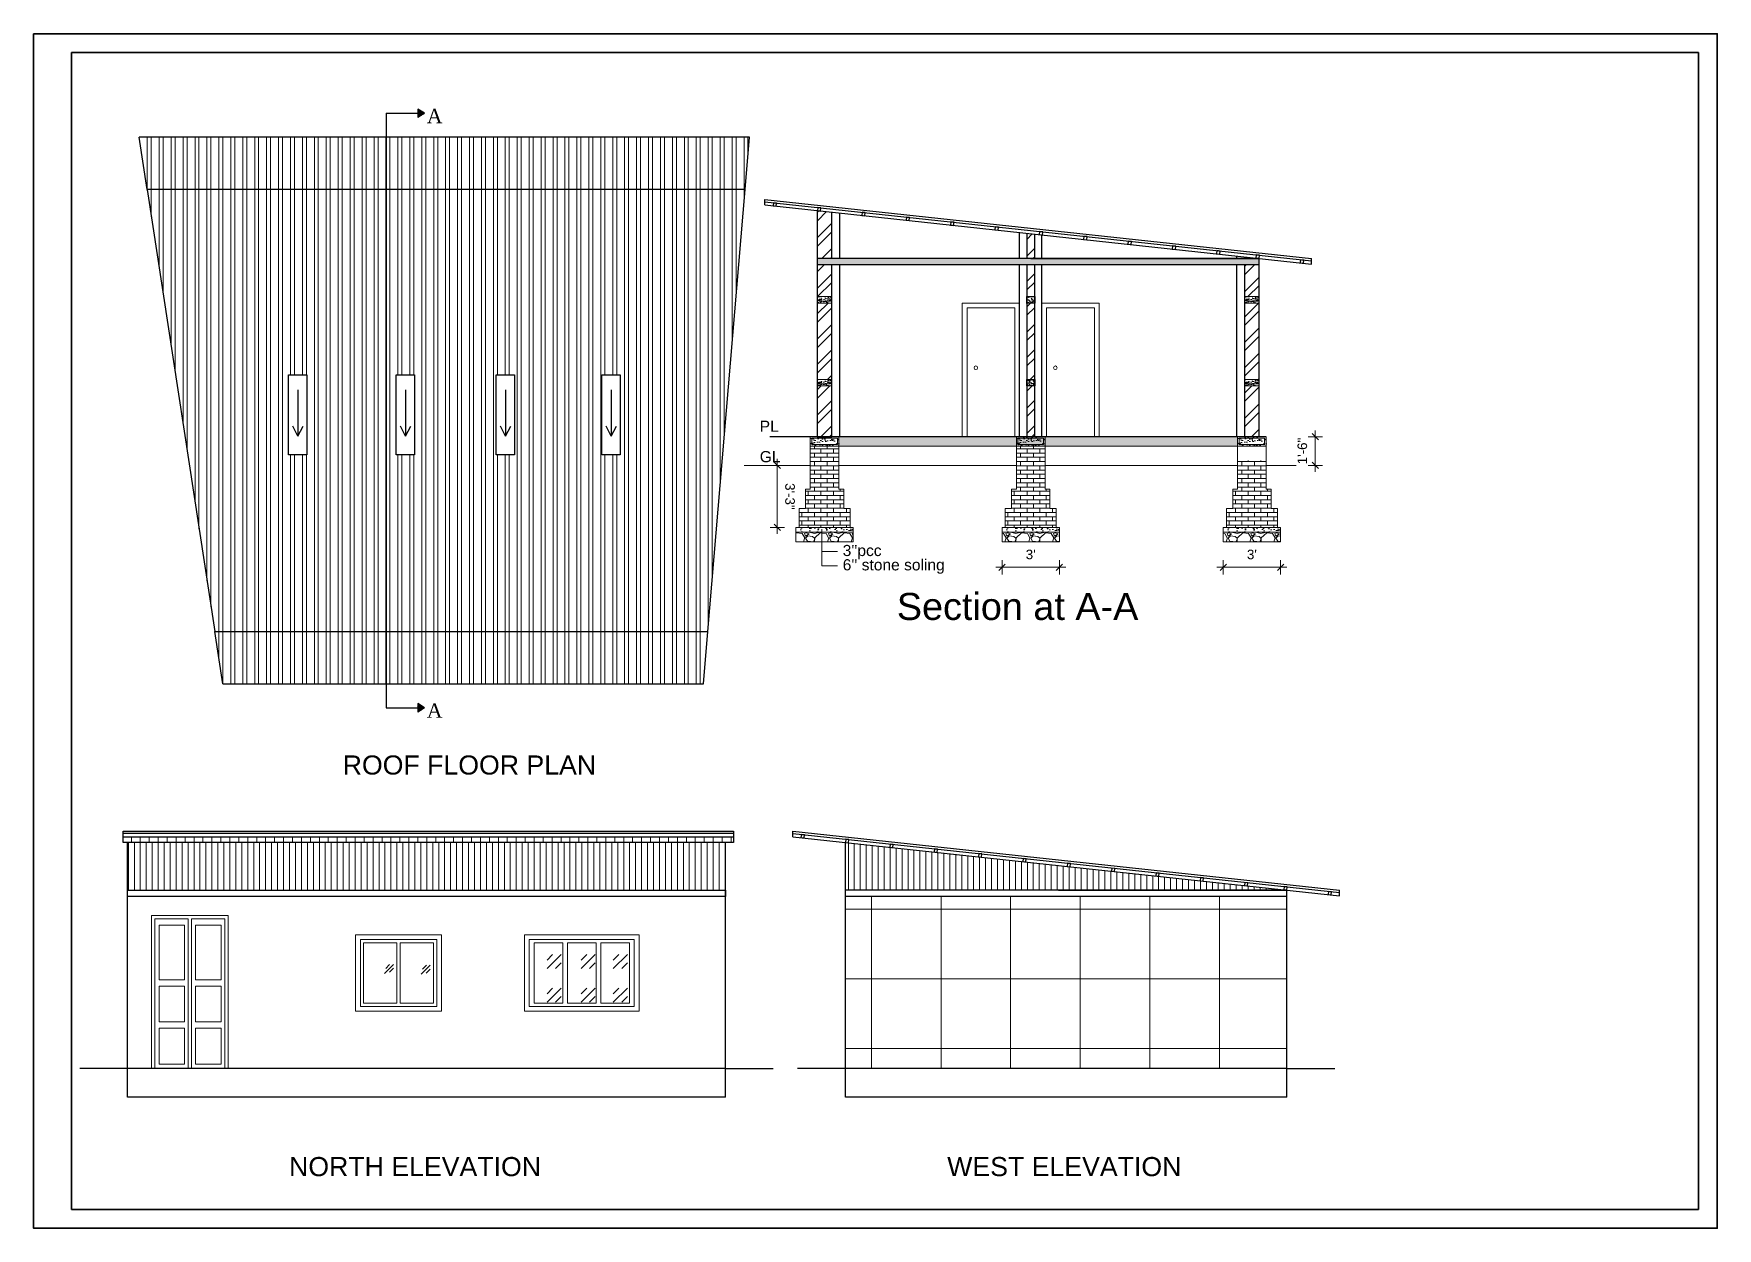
# Model space of a CAD drawing. Header units: inches. Extents: x 45643 to 78083, y -17830 to -3084.
# Drawn here: x 54980 to 56038, y -17613 to -16862 of the extents above; entities that cross this region are included whole.
import ezdxf

# ---------------------------------------------------------------- set-up
doc = ezdxf.new("R2010")
doc.units = ezdxf.units.IN
doc.header["$MEASUREMENT"] = 0
doc.layers.add('A-Hatch', color=7, linetype='Continuous')
doc.layers.add('PDF_Text', color=7, linetype='Continuous')
for name, color, linetype, lineweight in [('A_hatch', 253, 'Continuous', 5), ('A_Title Text', 105, 'Continuous', 60), ('DIM_LINE', 165, 'Continuous', 15), ('door', 3, 'Continuous', 13), ('ELEVATION', 6, 'Continuous', 30), ('steps', 253, 'Continuous', 20), ('WALL - A', 1, 'Continuous', 40)]:
    doc.layers.add(name, color=color, linetype=linetype, lineweight=lineweight)
doc.layers.add('Normal Wall', color=7, linetype='Continuous', lineweight=35, true_color=0xffaf89)
doc.styles.add('Arial', font='arial.ttf')
doc.styles.add('PDF Arial', font='arial.ttf')
doc.styles.get("Standard").update_dxf_attribs({"font": 'times.ttf'})
doc.dimstyles.new('Sudeep', dxfattribs={"dimtxt": 6, "dimasz": 4, "dimexe": 4.5, "dimexo": 4.5, "dimgap": 5, "dimtad": 1, "dimdec": 0, "dimlunit": 4, "dimtxsty": 'Arial', "dimblk": 'OBLIQUE', "dimcen": 250, "dimdle": 4, "dimclrd": 86, "dimclre": 5, "dimclrt": 1, "dimadec": 0, "dimazin": 0, "dimtfac": 1, "dimtdec": 0, "dimtix": 1, "dimtmove": 1, "dimatfit": 3, "dimldrblk": 'OBLIQUE', "dimfxl": 4.5, "dimfxlon": 1, "dimfrac": 2, "dimlwd": 15, "dimlwe": 13, "dimarcsym": 0})
pattern_1 = [(90, (-4169.071, -2994.5), (-7.5, 0), []), (90, (-4166.571, -2992), (-7.5, 0), [])]
pattern_2 = [(45, (53.661, -2485.036), (-7.9549513, 7.9549513), []), (45, (58.964, -2485.036), (-7.9549513, 7.9549513), [])]
pattern_3 = [(228.0127875, (-305569.0269, 13606.1665), (-120, -135), [2.01804, -199.7863207]), (184.96974073, (-305570.37694, 13604.66654), (180, 15), [3.46302, -342.8388714]), (132.51044708, (-305573.8269, 13604.3665), (150, -165), [2.44182, -241.74048894]), (267.273689, (-305579.67694, 13600.6165), (15, 300), [3.15357, -312.2033706]), (292.83365418, (-305579.82694, 13597.4665), (-75, 180), [3.092325, -306.1405969]), (357.273689, (-305578.62694, 13594.6165), (-300, 15), [3.15357, -312.2033706]), (37.69424047, (-305575.47694, 13594.46654), (-195, -150), [4.170435, -412.87272823]), (72.25532837, (-305572.17694, 13597.01654), (105, 330), [3.93732, -389.79482245]), (121.42956562, (-305570.97694, 13600.7665), (-120, 195), [3.16425, -313.26109665]), (175.2363583, (-305572.627, 13603.4665), (165, -15), [3.61248, -177.0114387]), (222.3974378, (-305576.22694, 13603.76654), (-180, -165), [4.67172, -462.5006251]), (138.81407483, (-305564.827, 13600.4665), (-105, 90), [1.594515, -157.8576722]), (171.4692344, (-305566.02694, 13601.5165), (195, -30), [3.033555, -300.32267124]), (225, (-305569.027, 13601.967), (-2e-15, -15), [2.121315, -19.09188844]), (203.1985905, (-305570.077, 13603.7665), (75, 30), [1.14237, -113.0942266]), (291.8014095, (-305571.127, 13603.3165), (-15, 45), [1.615545, -79.1619271]), (30.9637565, (-305570.527, 13601.8165), (45, 30), [2.623935, -84.8403434]), (161.5650512, (-305568.277, 13603.1665), (30, -15), [1.897365, -45.5367999]), (16.38954033, (-305579.8269, 13603.3165), (150, 45), [2.658, -263.1426772]), (70.34617594, (-305577.2769, 13604.0665), (-60, -165), [2.229915, -220.7611162]), (293.1985905, (-305568.277, 13606.1665), (-30, 75), [2.284725, -111.9518716]), (343.61045967, (-305567.3769, 13604.0665), (-150, 45), [2.658, -263.1426772]), (339.4439548, (-305579.827, 13594.0165), (-75, 30), [2.5632, -125.5968562]), (294.77514057, (-305577.4269, 13593.1165), (-75, 165), [2.14767, -212.61964595]), (66.8014095, (-305568.127, 13591.1665), (30, 75), [2.284725, -111.9518716]), (17.35402464, (-305567.2269, 13593.2665), (-195, -60), [2.514465, -248.9313542]), (69.4439548, (-305575.477, 13591.1665), (-30, -75), [1.2816, -126.8784562]), (101.3099325, (-305569.027, 13591.1665), (-15, 60), [0.76485, -75.7204427]), (165.9637565, (-305569.177, 13591.9165), (45, -15), [3.092325, -58.7542594]), (186.00900596, (-305572.17694, 13592.6665), (150, 15), [2.86575, -283.7088476]), (303.6900675, (-305570.527, 13600.4665), (-15, 30), [2.16333, -51.91993913]), (353.15722659, (-305569.32694, 13598.66654), (255, -30), [3.77691, -373.91343936]), (60.9453959, (-305565.577, 13598.2165), (-60, -105), [1.54434, -152.8901121]), (90, (-305564.827, 13599.567), (-15, 15), [0.9, -14.1]), (120.25643716, (-305572.4769, 13593.1165), (60, -105), [2.08386, -206.30279984]), (48.0127875, (-305573.5269, 13594.9165), (120, 135), [4.03608, -197.7682807]), (0, (-305570.827, 13597.917), (15, 15), [3.9, -11.1]), (325.30484647, (-305566.9269, 13597.9165), (150, -105), [2.37171, -234.7991145]), (254.0546041, (-305564.977, 13596.5665), (-15, -60), [2.18403, -107.01761834]), (207.64597536, (-305565.57694, 13594.46654), (-285, -150), [3.555975, -352.04211273]), (175.42607874, (-305568.72694, 13592.81654), (-195, 15), [3.761985, -372.4361011])]
pattern_4 = [(50, (-8851.66, 99396.5213), (5.73808146, -0.50201708), [0.6, -6.6]), (355, (-8851.66, 99396.521), (-1.11001067, 6.01753707), [0.48, -5.28]), (100.4514, (-8851.1816, 99396.4794), (4.62807505, 5.51551634), [0.50992152, -5.6091369]), (46.1842, (-8851.66, 99398.121), (8.5379284, -1.3241521), [0.9, -9.9]), (96.6356, (-8850.948, 99398.011), (7.47730164, 7.79294297), [0.7648823, -8.413704]), (351.1842, (-8851.66, 99398.121), (7.47729556, 7.7929488), [0.72, -7.92]), (21, (-8850.86, 99397.7213), (4.77525642, -3.22095113), [0.6, -6.6]), (326, (-8850.86, 99397.721), (1.94652266, 5.80120036), [0.48, -5.28]), (71.4514, (-8850.462, 99397.453), (6.72178103, 2.58024397), [0.50992152, -5.6091369]), (37.5, (-8851.6598, 99396.5213), (0.097278843, 2.66315083), [0, -5.216, 0, -5.36, 0, -5.3]), (7.5, (-8851.6598, 99396.5213), (2.1045563, 3.155293695), [0, -3.056, 0, -5.096, 0, -2.02]), (327.5, (-8853.4438, 99396.5213), (4.27057949, -0.180438974), [0, -2, 0, -6.24, 0, -8.28]), (317.5, (-8854.2438, 99396.5213), (4.66548935, 0.80083986), [0, -2.6, 0, -4.144, 0, -5.88])]
pattern_5 = [(50, (-8722.16, 99396.5213), (5.73808146, -0.50201708), [0.6, -6.6]), (355, (-8722.16, 99396.521), (-1.11001067, 6.01753707), [0.48, -5.28]), (100.4514, (-8721.6816, 99396.4794), (4.62807505, 5.51551634), [0.50992152, -5.6091369]), (46.1842, (-8722.16, 99398.121), (8.5379284, -1.3241521), [0.9, -9.9]), (96.6356, (-8721.448, 99398.011), (7.47730164, 7.79294297), [0.7648823, -8.413704]), (351.1842, (-8722.16, 99398.121), (7.47729556, 7.7929488), [0.72, -7.92]), (21, (-8721.36, 99397.7213), (4.77525642, -3.22095113), [0.6, -6.6]), (326, (-8721.36, 99397.721), (1.94652266, 5.80120036), [0.48, -5.28]), (71.4514, (-8720.962, 99397.453), (6.72178103, 2.58024397), [0.50992152, -5.6091369]), (37.5, (-8722.1598, 99396.5213), (0.097278843, 2.66315083), [0, -5.216, 0, -5.36, 0, -5.3]), (7.5, (-8722.1598, 99396.5213), (2.1045563, 3.155293695), [0, -3.056, 0, -5.096, 0, -2.02]), (327.5, (-8723.9438, 99396.5213), (4.27057949, -0.180438974), [0, -2, 0, -6.24, 0, -8.28]), (317.5, (-8724.7438, 99396.5213), (4.66548935, 0.80083986), [0, -2.6, 0, -4.144, 0, -5.88])]
pattern_6 = [(50, (-8583.142, 99396.5213), (5.73808146, -0.50201708), [0.6, -6.6]), (355, (-8583.142, 99396.521), (-1.11001067, 6.01753707), [0.48, -5.28]), (100.4514, (-8582.664, 99396.4794), (4.62807505, 5.51551634), [0.50992152, -5.6091369]), (46.1842, (-8583.142, 99398.121), (8.5379284, -1.3241521), [0.9, -9.9]), (96.6356, (-8582.431, 99398.011), (7.47730164, 7.79294297), [0.7648823, -8.413704]), (351.1842, (-8583.142, 99398.121), (7.47729556, 7.7929488), [0.72, -7.92]), (21, (-8582.342, 99397.7213), (4.77525642, -3.22095113), [0.6, -6.6]), (326, (-8582.342, 99397.721), (1.94652266, 5.80120036), [0.48, -5.28]), (71.4514, (-8581.944, 99397.453), (6.72178103, 2.58024397), [0.50992152, -5.6091369]), (37.5, (-8583.1422, 99396.5213), (0.097278843, 2.66315083), [0, -5.216, 0, -5.36, 0, -5.3]), (7.5, (-8583.1422, 99396.5213), (2.1045563, 3.155293695), [0, -3.056, 0, -5.096, 0, -2.02]), (327.5, (-8584.9262, 99396.5213), (4.27057949, -0.180438974), [0, -2, 0, -6.24, 0, -8.28]), (317.5, (-8585.726, 99396.5213), (4.66548935, 0.80083986), [0, -2.6, 0, -4.144, 0, -5.88])]
pattern_7 = [(50, (53.6606, -2485.0362), (3.58630091, -0.31376067), [0.375, -4.125]), (355, (53.6606, -2485.0362), (-0.69375667, 3.76096067), [0.3, -3.3]), (100.4514445, (53.9595, -2485.0623), (2.89254423, 3.44719995), [0.31870096, -3.50571056]), (46.1842, (53.6606, -2484.036), (5.33620665, -0.8275964), [0.5625, -6.1875]), (96.635635, (54.1053, -2484.105), (4.67330973, 4.870593), [0.4780517, -5.2585688]), (351.184164, (53.6606, -2484.036), (4.6733097, 4.870593), [0.45, -4.95]), (21, (54.1606, -2484.2862), (2.98453526, -2.01309445), [0.375, -4.125]), (326, (54.1606, -2484.2862), (1.21657666, 3.62575023), [0.3, -3.3]), (71.451445, (54.4093, -2484.454), (4.20111188, 1.61265576), [0.31870095, -3.50571056]), (37.5, (53.6606, -2485.0362), (0.060799277, 1.66446927), [0, -3.26, 0, -3.35, 0, -3.3125]), (7.5, (53.6606, -2485.0362), (1.315347687, 1.97205856), [0, -1.91, 0, -3.185, 0, -1.2625]), (327.5, (52.5456, -2485.0362), (2.66911218, -0.11277436), [0, -1.25, 0, -3.9, 0, -5.175]), (317.5, (52.0456, -2485.0362), (2.91593085, 0.50052491), [0, -1.625, 0, -2.59, 0, -3.675])]

msp = doc.modelspace()

# ---------------------------------------------------------------- texts
at = {"char_height": 9, "width": 10.8456, "attachment_point": 1}
for insert in [(55226.63, -16909.72), (55226.63, -17283.24)]:
    msp.add_mtext('A', dxfattribs=dict(at, insert=insert))
at = {"color": 7, "linetype": 'ByBlock', "lineweight": 5}
for s, insert, char_height, width, attachment_point in [('{\\fArial CE|b0|i0|c0|p34;PL}', (55435.81, -17105.63), 7, 174.1012, 1), ('{\\fArial CE|b0|i0|c0|p34;GL}', (55435.81, -17124.72), 7, 174.1012, 1), ("{\\fArial CE|b0|i0|c238|p34;3'}'{\\fArial CE|b0|i0|c238|p34;pcc}", (55487.95, -17183.68), 7, 174.1012, 1), ("{\\fArial CE|b0|i0|c0|p34;6\\fArial CE|b0|i0|c238|p34;'}'{\\fArial CE|b0|i0|c238|p34; \\fArial CE|b0|i0|c0|p34;stone\\fArial CE|b0|i0|c238|p34; soling}", (55487.95, -17192.68), 7, 174.1012, 1), ('{\\fArial CE|b0|i0|c238|p34;\\P\\H2.8333x;Section at A-A}', (55597.85, -17217.46), 6, 232.9624, 5)]:
    msp.add_mtext(s, dxfattribs=dict(at, insert=insert, char_height=char_height, width=width, attachment_point=attachment_point))
at = {"layer": 'PDF_Text', "char_height": 12, "attachment_point": 7, "style": 'PDF Arial'}
for s, insert in [('ROOF FLOOR PLAN', (55173.74, -17328.12)), ('NORTH ELEVATION', (55140.05, -17580.41)), ('WEST ELEVATION', (55553.62, -17580.41))]:
    msp.add_mtext(s, dxfattribs=dict(at, insert=insert))

# ---------------------------------------------------------------- blocks, each defined once
blk = doc.blocks.new('_Oblique')
at = {"color": 0, "linetype": 'ByBlock', "lineweight": -2}
blk.add_line((-0.5, -0.5), (0.5, 0.5), dxfattribs=at)
blk = doc.blocks.new('*D1843')
at = {"layer": 'A_Title Text', "color": 5, "lineweight": 13, "transparency": 16777216}
for p, q in [((55451.3, -17133.7), (55442.3, -17133.7)), ((55451.3, -17172.7), (55442.3, -17172.7))]:
    blk.add_line(p, q, dxfattribs=at)
at = {"layer": 'A_Title Text', "color": 86, "lineweight": 15, "transparency": 16777216}
blk.add_line((55446.8, -17176.7), (55446.8, -17129.7), dxfattribs=at)
at = {"layer": 'Defpoints', "color": 0, "transparency": 16777216}
for p in [(55446.8, -17133.7), (55458.6, -17133.7), (55458.6, -17172.7)]:
    blk.add_point(p, dxfattribs=at)
at = {"layer": 'A_Title Text', "color": 86, "lineweight": 15, "transparency": 16777216, "xscale": 4, "yscale": 4, "zscale": 4}
for p, rotation in [((55446.8, -17133.7), 90.00136327111544), ((55446.8, -17172.7), 270.0013632711154)]:
    blk.add_blockref('_Oblique', p, dxfattribs=dict(at, rotation=rotation))
at = {"layer": 'A_Title Text', "color": 1, "transparency": 16777216, "insert": (55454.8, -17153.2), "char_height": 6, "attachment_point": 5, "rotation": 270.0014, "style": 'Arial'}
blk.add_mtext('3\'-3"', dxfattribs=at)
blk = doc.blocks.new('*D1844')
at = {"layer": 'A_Title Text', "color": 86, "lineweight": 15, "transparency": 16777216}
blk.add_line((55584.1, -17197.7), (55628.1, -17197.7), dxfattribs=at)
at = {"layer": 'A_Title Text', "color": 5, "lineweight": 13, "transparency": 16777216}
for p, q in [((55588.1, -17193.2), (55588.1, -17202.2)), ((55624.1, -17193.2), (55624.1, -17202.2))]:
    blk.add_line(p, q, dxfattribs=at)
at = {"layer": 'Defpoints', "color": 0, "transparency": 16777216}
for p in [(55588.1, -17178.7), (55624.1, -17178.7), (55624.1, -17197.7)]:
    blk.add_point(p, dxfattribs=at)
at = {"layer": 'A_Title Text', "color": 86, "lineweight": 15, "transparency": 16777216, "xscale": 4, "yscale": 4, "zscale": 4, "rotation": 180}
blk.add_blockref('_Oblique', (55588.1, -17197.7), dxfattribs=at)
at = {"layer": 'A_Title Text', "color": 86, "lineweight": 15, "transparency": 16777216, "xscale": 4, "yscale": 4, "zscale": 4}
blk.add_blockref('_Oblique', (55624.1, -17197.7), dxfattribs=at)
at = {"layer": 'A_Title Text', "color": 1, "transparency": 16777216, "insert": (55606.1, -17189.7), "char_height": 6, "attachment_point": 5, "style": 'Arial'}
blk.add_mtext("3'", dxfattribs=at)
blk = doc.blocks.new('*D1879')
at = {"layer": 'A_Title Text', "color": 5, "lineweight": 13, "transparency": 16777216}
for p, q in [((55780.4, -17115.7), (55789.4, -17115.7)), ((55780.4, -17133.7), (55789.4, -17133.7))]:
    blk.add_line(p, q, dxfattribs=at)
at = {"layer": 'A_Title Text', "color": 86, "lineweight": 15, "transparency": 16777216}
for p, q in [((55784.9, -17115.7), (55784.9, -17111.7)), ((55784.9, -17133.7), (55784.9, -17115.7)), ((55784.9, -17133.7), (55784.9, -17137.7))]:
    blk.add_line(p, q, dxfattribs=at)
at = {"layer": 'Defpoints', "color": 0, "transparency": 16777216}
for p in [(55754.1, -17115.7), (55784.9, -17115.7), (55754.1, -17133.7)]:
    blk.add_point(p, dxfattribs=at)
at = {"layer": 'A_Title Text', "color": 86, "lineweight": 15, "transparency": 16777216, "xscale": 4, "yscale": 4, "zscale": 4}
for p, rotation in [((55784.9, -17115.7), 270), ((55784.9, -17133.7), 90)]:
    blk.add_blockref('_Oblique', p, dxfattribs=dict(at, rotation=rotation))
at = {"layer": 'A_Title Text', "color": 1, "transparency": 16777216, "insert": (55776.8, -17124.7), "char_height": 6, "attachment_point": 5, "rotation": 90, "style": 'Arial'}
blk.add_mtext('1\'-6"', dxfattribs=at)
blk = doc.blocks.new('*D1845')
at = {"layer": 'A_Title Text', "color": 86, "lineweight": 15, "transparency": 16777216}
blk.add_line((55723.1, -17197.7), (55767.1, -17197.7), dxfattribs=at)
at = {"layer": 'A_Title Text', "color": 5, "lineweight": 13, "transparency": 16777216}
for p, q in [((55727.1, -17193.2), (55727.1, -17202.2)), ((55763.1, -17193.2), (55763.1, -17202.2))]:
    blk.add_line(p, q, dxfattribs=at)
at = {"layer": 'Defpoints', "color": 0, "transparency": 16777216}
for p in [(55727.1, -17178.7), (55763.1, -17178.7), (55763.1, -17197.7)]:
    blk.add_point(p, dxfattribs=at)
at = {"layer": 'A_Title Text', "color": 86, "lineweight": 15, "transparency": 16777216, "xscale": 4, "yscale": 4, "zscale": 4, "rotation": 180}
blk.add_blockref('_Oblique', (55727.1, -17197.7), dxfattribs=at)
at = {"layer": 'A_Title Text', "color": 86, "lineweight": 15, "transparency": 16777216, "xscale": 4, "yscale": 4, "zscale": 4}
blk.add_blockref('_Oblique', (55763.1, -17197.7), dxfattribs=at)
at = {"layer": 'A_Title Text', "color": 1, "transparency": 16777216, "insert": (55745.1, -17189.7), "char_height": 6, "attachment_point": 5, "style": 'Arial'}
blk.add_mtext("3'", dxfattribs=at)

# ---------------------------------------------------------------- dimensions: what is measured, and where the dimension line sits
at = {"layer": 'A_Title Text'}
dim = msp.add_linear_dim(base=(55784.88, -17115.7), p1=(55754.1, -17133.71), p2=(55754.1, -17115.7), angle=90, dimstyle='Sudeep', dxfattribs=at)
dim.commit()
dim.dimension.update_dxf_attribs({"geometry": '*D1879', "text_midpoint": (55776.82, -17124.7)})
dim = msp.add_aligned_dim(p1=(55458.59, -17172.7), p2=(55458.59, -17133.71), distance=11.82, dimstyle='Sudeep', dxfattribs=at)
dim.commit()
dim.dimension.update_dxf_attribs({"geometry": '*D1843', "text_midpoint": (55454.84, -17153.2)})
for base, p1, p2, picture, middle in [((55624.09, -17197.73), (55588.09, -17178.7), (55624.09, -17178.7), '*D1844', (55606.09, -17189.67)), ((55763.1, -17197.73), (55727.1, -17178.7), (55763.1, -17178.7), '*D1845', (55745.1, -17189.67))]:
    dim = msp.add_linear_dim(base=base, p1=p1, p2=p2, dimstyle='Sudeep', dxfattribs=at)
    dim.commit()
    dim.dimension.update_dxf_attribs({"geometry": picture, "text_midpoint": middle})

# ---------------------------------------------------------------- hatches: boundary and pattern name
at = {"linetype": 'ByBlock', "lineweight": 5}
h = msp.add_hatch(dxfattribs=at)
h.set_pattern_fill('AR-CONC', scale=0.5, style=0)
h.set_pattern_definition([(50, (9233.162, 51776.0503), (3.58630091, -0.31376067), [0.375, -4.125]), (355, (9233.162, 51776.0503), (-0.69375667, 3.76096067), [0.3, -3.3]), (100.4514, (9233.4607, 51776.024), (2.89254691, 3.44719771), [0.31870095, -3.50571056]), (46.1842, (9233.162, 51777.0503), (5.33620524, -0.82759507), [0.5625, -6.1875]), (96.6356, (9233.6066, 51776.9813), (4.67331353, 4.87058935), [0.47805144, -5.258565]), (351.1842, (9233.162, 51777.0503), (4.67330973, 4.870593), [0.45, -4.95]), (21, (9233.662, 51776.8003), (2.98453526, -2.01309445), [0.375, -4.125]), (326, (9233.662, 51776.8003), (1.21657666, 3.62575023), [0.3, -3.3]), (71.4514, (9233.9106, 51776.6325), (4.20111314, 1.61265248), [0.31870095, -3.50571056]), (37.5, (9233.1619, 51776.0503), (0.060799277, 1.66446927), [0, -3.26, 0, -3.35, 0, -3.3125]), (7.5, (9233.1619, 51776.0503), (1.315347687, 1.97205856), [0, -1.91, 0, -3.185, 0, -1.2625]), (327.5, (9232.0469, 51776.0503), (2.66911218, -0.112774359), [0, -1.25, 0, -3.9, 0, -5.175]), (317.5, (9231.5469, 51776.0503), (2.91593085, 0.50052491), [0, -1.625, 0, -2.59, 0, -3.675])])
h.paths.add_polyline_path([(55481.09, -17027.7), (55472.09, -17027.7), (55472.09, -17031.7), (55481.09, -17031.7)])
edge = h.paths.add_edge_path(flags=16)
edge.add_arc((55480, -17030.34), 0.496, 180, 268.05799, ccw=False)
edge.add_arc((55480, -17030.34), 0.496, 0, 180, ccw=False)
edge.add_arc((55480, -17030.34), 0.496, -91.94201, 0, ccw=False)
edge.add_line((55479.99, -17030.84), (55473.19, -17030.84))
edge.add_arc((55473.17, -17030.34), 0.496, 180, 271.94201, ccw=False)
edge.add_arc((55473.17, -17030.34), 0.496, 0, 180, ccw=False)
edge.add_arc((55473.17, -17030.34), 0.496, -88.05799, 0, ccw=False)
edge.add_line((55473.19, -17030.84), (55479.99, -17030.84))
h = msp.add_hatch(color=7, dxfattribs=at)
h.paths.add_polyline_path([(55480.5, -17030.07, 0.4142136), (55480, -17029.57), (55479.84, -17029.6, 0.3156645), (55479.51, -17030.07, 1)])
h.paths.add_polyline_path([(55473.34, -17029.6), (55473.17, -17029.57, 0.4142136), (55472.67, -17030.07, 0.4043206), (55473.15, -17030.57), (55473.19, -17030.57, 0.4043206), (55473.67, -17030.07, 0.3156645)])
h = msp.add_hatch(dxfattribs=at)
h.set_pattern_fill('AR-CONC', scale=0.5, style=0)
h.set_pattern_definition(pattern_7)
h.paths.add_polyline_path([(55603.59, -17027.7), (55603.59, -17031.7), (55608.59, -17031.7), (55608.59, -17027.7)])
h = msp.add_hatch(dxfattribs=at)
h.set_pattern_fill('AR-CONC', scale=0.5, style=0)
h.set_pattern_definition([(50, (9501.6795, 51776.0503), (3.58630091, -0.31376067), [0.375, -4.125]), (355, (9501.6795, 51776.0503), (-0.69375667, 3.76096067), [0.3, -3.3]), (100.4514, (9501.9783, 51776.024), (2.89254691, 3.44719771), [0.31870095, -3.50571056]), (46.1842, (9501.6795, 51777.0503), (5.33620524, -0.82759507), [0.5625, -6.1875]), (96.6356, (9502.124, 51776.9813), (4.67331353, 4.87058935), [0.47805144, -5.258565]), (351.1842, (9501.6795, 51777.0503), (4.67330973, 4.870593), [0.45, -4.95]), (21, (9502.1795, 51776.8003), (2.98453526, -2.01309445), [0.375, -4.125]), (326, (9502.1795, 51776.8003), (1.21657666, 3.62575023), [0.3, -3.3]), (71.4514, (9502.4282, 51776.6325), (4.20111314, 1.61265248), [0.31870095, -3.50571056]), (37.5, (9501.6795, 51776.0503), (0.060799277, 1.66446927), [0, -3.26, 0, -3.35, 0, -3.3125]), (7.5, (9501.6795, 51776.0503), (1.315347687, 1.97205856), [0, -1.91, 0, -3.185, 0, -1.2625]), (327.5, (9500.5645, 51776.0503), (2.66911218, -0.112774359), [0, -1.25, 0, -3.9, 0, -5.175]), (317.5, (9500.0645, 51776.0503), (2.91593085, 0.50052491), [0, -1.625, 0, -2.59, 0, -3.675])])
h.paths.add_polyline_path([(55749.6, -17027.7), (55740.6, -17027.7), (55740.6, -17031.7), (55749.6, -17031.7)])
edge = h.paths.add_edge_path(flags=16)
edge.add_arc((55748.52, -17030.34), 0.496, 180, 268.05799, ccw=False)
edge.add_arc((55748.52, -17030.34), 0.496, 0, 180, ccw=False)
edge.add_arc((55748.52, -17030.34), 0.496, -91.94201, 0, ccw=False)
edge.add_line((55748.51, -17030.84), (55741.7, -17030.84))
edge.add_arc((55741.69, -17030.34), 0.496, 180, 271.94201, ccw=False)
edge.add_arc((55741.69, -17030.34), 0.496, 0, 180, ccw=False)
edge.add_arc((55741.69, -17030.34), 0.496, -88.05799, 0, ccw=False)
edge.add_line((55741.7, -17030.84), (55748.51, -17030.84))
h = msp.add_hatch(color=7, dxfattribs=at)
h.paths.add_polyline_path([(55749.02, -17030.07, 0.4142136), (55748.52, -17029.57), (55748.35, -17029.6, 0.3156645), (55748.03, -17030.07, 1)])
h.paths.add_polyline_path([(55741.86, -17029.6), (55741.69, -17029.57, 0.4142136), (55741.19, -17030.07, 0.4043206), (55741.67, -17030.57), (55741.7, -17030.57, 0.4043206), (55742.18, -17030.07, 0.3156645)])
h = msp.add_hatch(dxfattribs=at)
h.set_pattern_fill('AR-CONC', scale=0.5, style=0)
h.set_pattern_definition([(50, (9233.162, 51724.0503), (3.58630091, -0.31376067), [0.375, -4.125]), (355, (9233.162, 51724.0503), (-0.69375667, 3.76096067), [0.3, -3.3]), (100.4514, (9233.4607, 51724.024), (2.89254691, 3.44719771), [0.31870095, -3.50571056]), (46.1842, (9233.162, 51725.0503), (5.33620524, -0.82759507), [0.5625, -6.1875]), (96.6356, (9233.6066, 51724.9813), (4.67331353, 4.87058935), [0.47805144, -5.258565]), (351.1842, (9233.162, 51725.0503), (4.67330973, 4.870593), [0.45, -4.95]), (21, (9233.662, 51724.8003), (2.98453526, -2.01309445), [0.375, -4.125]), (326, (9233.662, 51724.8003), (1.21657666, 3.62575023), [0.3, -3.3]), (71.4514, (9233.9106, 51724.6325), (4.20111314, 1.61265248), [0.31870095, -3.50571056]), (37.5, (9233.1619, 51724.0503), (0.060799277, 1.66446927), [0, -3.26, 0, -3.35, 0, -3.3125]), (7.5, (9233.1619, 51724.0503), (1.315347687, 1.97205856), [0, -1.91, 0, -3.185, 0, -1.2625]), (327.5, (9232.0469, 51724.0503), (2.66911218, -0.112774359), [0, -1.25, 0, -3.9, 0, -5.175]), (317.5, (9231.5469, 51724.0503), (2.91593085, 0.50052491), [0, -1.625, 0, -2.59, 0, -3.675])])
h.paths.add_polyline_path([(55481.09, -17079.7), (55472.09, -17079.7), (55472.09, -17083.7), (55481.09, -17083.7)])
edge = h.paths.add_edge_path(flags=16)
edge.add_arc((55480, -17082.34), 0.496, 180, 268.05799, ccw=False)
edge.add_arc((55480, -17082.34), 0.496, 0, 180, ccw=False)
edge.add_arc((55480, -17082.34), 0.496, -91.94201, 0, ccw=False)
edge.add_line((55479.99, -17082.84), (55473.19, -17082.84))
edge.add_arc((55473.17, -17082.34), 0.496, 180, 271.94201, ccw=False)
edge.add_arc((55473.17, -17082.34), 0.496, 0, 180, ccw=False)
edge.add_arc((55473.17, -17082.34), 0.496, -88.05799, 0, ccw=False)
edge.add_line((55473.19, -17082.84), (55479.99, -17082.84))
h = msp.add_hatch(color=7, dxfattribs=at)
h.paths.add_polyline_path([(55480.5, -17082.07, 0.4142136), (55480, -17081.57), (55479.84, -17081.6, 0.3156645), (55479.51, -17082.07, 1)])
h.paths.add_polyline_path([(55473.34, -17081.6), (55473.17, -17081.57, 0.4142136), (55472.67, -17082.07, 0.4043206), (55473.15, -17082.57), (55473.19, -17082.57, 0.4043206), (55473.67, -17082.07, 0.3156645)])
h = msp.add_hatch(dxfattribs=at)
h.set_pattern_fill('AR-CONC', scale=0.5, style=0)
h.set_pattern_definition(pattern_7)
h.paths.add_polyline_path([(55608.59, -17079.7), (55603.59, -17079.7), (55603.59, -17083.7), (55608.59, -17083.7)])
h = msp.add_hatch(dxfattribs=at)
h.set_pattern_fill('AR-CONC', scale=0.5, style=0)
h.set_pattern_definition([(50, (9501.6795, 51724.0503), (3.58630091, -0.31376067), [0.375, -4.125]), (355, (9501.6795, 51724.0503), (-0.69375667, 3.76096067), [0.3, -3.3]), (100.4514, (9501.9783, 51724.024), (2.89254691, 3.44719771), [0.31870095, -3.50571056]), (46.1842, (9501.6795, 51725.0503), (5.33620524, -0.82759507), [0.5625, -6.1875]), (96.6356, (9502.124, 51724.9813), (4.67331353, 4.87058935), [0.47805144, -5.258565]), (351.1842, (9501.6795, 51725.0503), (4.67330973, 4.870593), [0.45, -4.95]), (21, (9502.1795, 51724.8003), (2.98453526, -2.01309445), [0.375, -4.125]), (326, (9502.1795, 51724.8003), (1.21657666, 3.62575023), [0.3, -3.3]), (71.4514, (9502.4282, 51724.6325), (4.20111314, 1.61265248), [0.31870095, -3.50571056]), (37.5, (9501.6795, 51724.0503), (0.060799277, 1.66446927), [0, -3.26, 0, -3.35, 0, -3.3125]), (7.5, (9501.6795, 51724.0503), (1.315347687, 1.97205856), [0, -1.91, 0, -3.185, 0, -1.2625]), (327.5, (9500.5645, 51724.0503), (2.66911218, -0.112774359), [0, -1.25, 0, -3.9, 0, -5.175]), (317.5, (9500.0645, 51724.0503), (2.91593085, 0.50052491), [0, -1.625, 0, -2.59, 0, -3.675])])
h.paths.add_polyline_path([(55749.6, -17079.7), (55740.6, -17079.7), (55740.6, -17083.7), (55749.6, -17083.7)])
edge = h.paths.add_edge_path(flags=16)
edge.add_arc((55748.52, -17082.34), 0.496, 180, 268.05799, ccw=False)
edge.add_arc((55748.52, -17082.34), 0.496, 0, 180, ccw=False)
edge.add_arc((55748.52, -17082.34), 0.496, -91.94201, 0, ccw=False)
edge.add_line((55748.51, -17082.84), (55741.7, -17082.84))
edge.add_arc((55741.69, -17082.34), 0.496, 180, 271.94201, ccw=False)
edge.add_arc((55741.69, -17082.34), 0.496, 0, 180, ccw=False)
edge.add_arc((55741.69, -17082.34), 0.496, -88.05799, 0, ccw=False)
edge.add_line((55741.7, -17082.84), (55748.51, -17082.84))
h = msp.add_hatch(color=7, dxfattribs=at)
h.paths.add_polyline_path([(55749.02, -17082.07, 0.4142136), (55748.52, -17081.57), (55748.35, -17081.6, 0.3156645), (55748.03, -17082.07, 1)])
h.paths.add_polyline_path([(55741.86, -17081.6), (55741.69, -17081.57, 0.4142136), (55741.19, -17082.07, 0.4043206), (55741.67, -17082.57), (55741.7, -17082.57, 0.4043206), (55742.18, -17082.07, 0.3156645)])
at = {"layer": 'A-Hatch'}
h = msp.add_hatch(dxfattribs=at)
h.set_pattern_fill('ANSI31', color=256)
h.set_pattern_definition([(45, (-3464.97461, -2994.50001), (-0.08838834765, 0.08838834765), [])])
h.paths.add_polyline_path([(55225.05, -16912.48), (55221.02, -16909.82), (55221.02, -16915.14)])
h = msp.add_hatch(dxfattribs=at)
h.set_pattern_fill('ANSI31', color=256)
h.set_pattern_definition([(45, (-3464.97461, -3368.01763), (-0.08838834765, 0.08838834765), [])])
h.paths.add_polyline_path([(55225.05, -17286), (55221.02, -17283.33), (55221.02, -17288.66)])
at = {"layer": 'A_hatch', "ltscale": 5}
h = msp.add_hatch(dxfattribs=at)
h.set_pattern_fill('ANSI37', color=11, scale=350, angle=45)
h.set_pattern_definition([(90, (-3644.04, 0), (-43.75, 0), []), (180, (-3644.04, 0), (-4e-15, -43.75), [])])
h.paths.add_polyline_path([(55767.12, -17404.58), (55489.61, -17404.58), (55489.61, -17512.58), (55767.12, -17512.58)])
at = {"layer": 'DIM_LINE'}
h = msp.add_hatch(dxfattribs=at)
h.set_pattern_fill('ANSI32', color=256, scale=20, angle=45)
h.set_pattern_definition(pattern_1)
h.paths.add_polyline_path([(55101.67, -16927.48), (55045.76, -16927.48), (55050.81, -16960.48), (55101.67, -16960.48)])
h = msp.add_hatch(dxfattribs=at)
h.set_pattern_fill('ANSI32', color=256, scale=20, angle=45)
h.set_pattern_definition(pattern_1)
h.paths.add_polyline_path([(55429.35, -16927.48), (55101.67, -16927.48), (55101.67, -16960.48), (55426.57, -16960.48)])
h = msp.add_hatch(dxfattribs=at)
h.set_pattern_fill('ANSI32', color=256, scale=20, angle=45)
h.set_pattern_definition(pattern_1)
h.paths.add_polyline_path([(55101.67, -16960.48), (55050.81, -16960.48), (55093.3, -17238), (55101.67, -17238)])
h = msp.add_hatch(dxfattribs=at)
h.set_pattern_fill('ANSI32', color=256, scale=20, angle=45)
h.set_pattern_definition(pattern_1)
h.paths.add_polyline_path([(55101.67, -16960.48), (55101.67, -17238), (55403.2, -17238), (55426.57, -16960.48)])
h.paths.add_polyline_path([(55218.79, -17076.79), (55218.79, -17127.04), (55207.33, -17127.04), (55207.33, -17076.79)], flags=16)
h.paths.add_polyline_path([(55270.16, -17076.79), (55281.63, -17076.79), (55281.63, -17127.04), (55270.16, -17127.04)], flags=16)
h.paths.add_polyline_path([(55151.12, -17076.79), (55151.12, -17127.04), (55139.66, -17127.04), (55139.66, -17076.79)], flags=16)
h.paths.add_polyline_path([(55336.54, -17076.79), (55348.01, -17076.79), (55348.01, -17127.04), (55336.54, -17127.04)], flags=16)
h = msp.add_hatch(dxfattribs=at)
h.set_pattern_fill('ANSI32', color=256, scale=20, angle=45)
h.set_pattern_definition(pattern_1)
h.paths.add_polyline_path([(55101.67, -17238), (55093.3, -17238), (55098.35, -17271), (55101.67, -17271)])
h = msp.add_hatch(dxfattribs=at)
h.set_pattern_fill('ANSI32', color=256, scale=20, angle=45)
h.set_pattern_definition(pattern_1)
h.paths.add_polyline_path([(55403.2, -17238), (55101.67, -17238), (55101.67, -17271), (55400.42, -17270.98)])
at = {"layer": 'door', "ltscale": 0.5}
h = msp.add_hatch(dxfattribs=at)
h.set_pattern_fill('AR-CONC', color=256, scale=0.8, style=0)
h.set_pattern_definition(pattern_4)
h.paths.add_polyline_path([(55485.59, -17115.7), (55467.59, -17115.7), (55467.59, -17121.7), (55485.59, -17121.7), (55485.59, -17116.65)])
h.paths.add_polyline_path([(55484.59, -17116.65), (55484.59, -17120.7), (55468.59, -17120.7), (55468.59, -17116.65), (55468.89, -17116.65, -0.0496826), (55468.95, -17116.65)], flags=16)
h.paths.add_polyline_path([(55484.58, -17116.99, -1), (55483.91, -17116.99, -1)], flags=0)
h.paths.add_polyline_path([(55484.59, -17120.37, -1), (55483.92, -17120.37, -1)], flags=16)
h.paths.add_polyline_path([(55469.26, -17120.37, -1), (55468.59, -17120.37, -1)], flags=16)
h = msp.add_hatch(dxfattribs=at)
h.set_pattern_fill('AR-CONC', color=256, scale=0.8, style=0)
h.set_pattern_definition(pattern_4)
h.paths.add_polyline_path([(55484.59, -17116.65), (55468.59, -17116.65), (55468.59, -17120.7), (55484.59, -17120.7)])
h = msp.add_hatch(color=256, dxfattribs=at)
h.paths.add_polyline_path([(55469.26, -17116.98, 0.3854241), (55468.95, -17116.65), (55468.89, -17116.65, 0.3854241), (55468.59, -17116.98, 1)])
h.paths.add_polyline_path([(55468.59, -17120.37, 1), (55469.26, -17120.37, 1)])
h.paths.add_polyline_path([(55483.91, -17116.99, 1), (55484.58, -17116.99, 1)])
h.paths.add_polyline_path([(55483.92, -17120.37, 1), (55484.59, -17120.37, 1)])
h = msp.add_hatch(dxfattribs=at)
h.set_pattern_fill('AR-CONC', color=256, scale=0.8, style=0)
h.set_pattern_definition(pattern_5)
h.paths.add_polyline_path([(55615.09, -17115.7), (55597.09, -17115.7), (55597.09, -17121.7), (55615.09, -17121.7), (55615.09, -17116.65)])
h.paths.add_polyline_path([(55614.09, -17116.65), (55614.09, -17120.7), (55598.09, -17120.7), (55598.09, -17116.65), (55598.39, -17116.65, -0.0496826), (55598.45, -17116.65)], flags=16)
h.paths.add_polyline_path([(55614.08, -17116.99, -1), (55613.41, -17116.99, -1)], flags=0)
h.paths.add_polyline_path([(55614.09, -17120.37, -1), (55613.42, -17120.37, -1)], flags=16)
h.paths.add_polyline_path([(55598.76, -17120.37, -1), (55598.09, -17120.37, -1)], flags=16)
h = msp.add_hatch(dxfattribs=at)
h.set_pattern_fill('AR-CONC', color=256, scale=0.8, style=0)
h.set_pattern_definition(pattern_5)
h.paths.add_polyline_path([(55614.09, -17116.65), (55598.09, -17116.65), (55598.09, -17120.7), (55614.09, -17120.7)])
h = msp.add_hatch(color=256, dxfattribs=at)
h.paths.add_polyline_path([(55598.76, -17116.98, 0.3854241), (55598.45, -17116.65), (55598.39, -17116.65, 0.3854241), (55598.09, -17116.98, 1)])
h.paths.add_polyline_path([(55598.09, -17120.37, 1), (55598.76, -17120.37, 1)])
h.paths.add_polyline_path([(55613.41, -17116.99, 1), (55614.08, -17116.99, 1)])
h.paths.add_polyline_path([(55613.42, -17120.37, 1), (55614.09, -17120.37, 1)])
h = msp.add_hatch(dxfattribs=at)
h.set_pattern_fill('AR-CONC', color=256, scale=0.8, style=0)
h.set_pattern_definition(pattern_6)
h.paths.add_polyline_path([(55754.1, -17115.7), (55736.1, -17115.7), (55736.1, -17121.7), (55754.1, -17121.7), (55754.1, -17116.65)])
h.paths.add_polyline_path([(55753.1, -17116.65), (55753.1, -17120.7), (55737.1, -17120.7), (55737.1, -17116.65), (55737.41, -17116.65, -0.0496826), (55737.47, -17116.65)], flags=16)
h.paths.add_polyline_path([(55753.1, -17116.99, -1), (55752.43, -17116.99, -1)], flags=0)
h.paths.add_polyline_path([(55753.1, -17120.37, -1), (55752.44, -17120.37, -1)], flags=16)
h.paths.add_polyline_path([(55737.77, -17120.37, -1), (55737.1, -17120.37, -1)], flags=16)
h = msp.add_hatch(dxfattribs=at)
h.set_pattern_fill('AR-CONC', color=256, scale=0.8, style=0)
h.set_pattern_definition(pattern_6)
h.paths.add_polyline_path([(55753.1, -17116.65), (55737.1, -17116.65), (55737.1, -17120.7), (55753.1, -17120.7)])
h = msp.add_hatch(color=256, dxfattribs=at)
h.paths.add_polyline_path([(55737.77, -17116.98, 0.3854241), (55737.47, -17116.65), (55737.41, -17116.65, 0.3854241), (55737.1, -17116.98, 1)])
h.paths.add_polyline_path([(55737.1, -17120.37, 1), (55737.77, -17120.37, 1)])
h.paths.add_polyline_path([(55752.43, -17116.99, 1), (55753.1, -17116.99, 1)])
h.paths.add_polyline_path([(55752.44, -17120.37, 1), (55753.1, -17120.37, 1)])
at = {"layer": 'door', "ltscale": 0.5, "transparency": 33554648}
h = msp.add_hatch(dxfattribs=at)
h.set_pattern_fill('AR-BRSTD', color=256)
h.set_pattern_definition([(0, (-99925.7338, 9762.727), (0, 2.667), []), (90, (-99925.7338, 9762.727), (-4, 2.667), [2.667, -2.667])])
h.paths.add_polyline_path([(55485.59, -17121.7), (55467.59, -17121.7), (55467.59, -17148.7), (55485.59, -17148.7)])
h.paths.add_polyline_path([(55488.59, -17148.7), (55464.59, -17148.7), (55464.59, -17160.7), (55485.59, -17160.7), (55488.59, -17160.7)])
h.paths.add_polyline_path([(55492.59, -17160.7), (55485.59, -17160.7), (55464.59, -17160.7), (55460.59, -17160.7), (55460.59, -17172.7), (55492.59, -17172.7)])
h = msp.add_hatch(dxfattribs=at)
h.set_pattern_fill('AR-BRSTD', color=256)
h.set_pattern_definition([(0, (-99796.2338, 9762.727), (0, 2.667), []), (90, (-99796.2338, 9762.727), (-4, 2.667), [2.667, -2.667])])
h.paths.add_polyline_path([(55615.09, -17121.7), (55597.09, -17121.7), (55597.09, -17148.7), (55615.09, -17148.7)])
h.paths.add_polyline_path([(55618.09, -17148.7), (55594.09, -17148.7), (55594.09, -17160.7), (55615.09, -17160.7), (55618.09, -17160.7)])
h.paths.add_polyline_path([(55622.09, -17160.7), (55615.09, -17160.7), (55594.09, -17160.7), (55590.09, -17160.7), (55590.09, -17172.7), (55622.09, -17172.7)])
h = msp.add_hatch(dxfattribs=at)
h.set_pattern_fill('AR-BRSTD', color=256)
h.set_pattern_definition([(0, (-99657.2162, 9762.727), (0, 2.667), []), (90, (-99657.216, 9762.727), (-4, 2.667), [2.667, -2.667])])
h.paths.add_polyline_path([(55754.1, -17130.7), (55736.1, -17130.7), (55736.1, -17148.7), (55754.1, -17148.7)])
h.paths.add_polyline_path([(55757.1, -17148.7), (55733.1, -17148.7), (55733.1, -17160.7), (55754.1, -17160.7), (55757.1, -17160.7)])
h.paths.add_polyline_path([(55761.1, -17160.7), (55754.1, -17160.7), (55733.1, -17160.7), (55729.1, -17160.7), (55729.1, -17172.7), (55761.1, -17172.7)])
at = {"layer": 'door', "ltscale": 0.5}
h = msp.add_hatch(dxfattribs=at)
h.set_pattern_fill('AR-CONC', color=256, style=0)
h.set_pattern_definition([(50, (50708.8477, 51270.18), (7.17260183, -0.62752135), [0.75, -8.25]), (355, (50708.848, 51270.18), (-1.3875133, 7.5219213), [0.6, -6.6]), (100.4514, (50709.4454, 51270.1277), (5.7850938, 6.8943954), [0.6374019, -7.0114211]), (46.1842, (50708.848, 51272.18), (10.6724105, -1.6551901), [1.125, -12.375]), (96.6356, (50709.737, 51272.042), (9.346627, 9.7411787), [0.9561029, -10.51713]), (351.1842, (50708.848, 51272.18), (9.3466195, 9.741186), [0.9, -9.9]), (21, (50709.8477, 51271.68), (5.9690705, -4.0261889), [0.75, -8.25]), (326, (50709.848, 51271.68), (2.4331533, 7.25150045), [0.6, -6.6]), (71.4514, (50710.345, 51271.3444), (8.4022263, 3.225305), [0.6374019, -7.0114211]), (37.5, (50708.8477, 51270.18), (0.12159855, 3.32893854), [0, -6.52, 0, -6.7, 0, -6.625]), (7.5, (50708.8477, 51270.18), (2.63069537, 3.94411712), [0, -3.82, 0, -6.37, 0, -2.525]), (327.5, (50706.6177, 51270.18), (5.33822436, -0.22554872), [0, -2.5, 0, -7.8, 0, -10.35]), (317.5, (50705.6177, 51270.18), (5.8318617, 1.00104982), [0, -3.25, 0, -5.18, 0, -7.35])])
h.paths.add_polyline_path([(55494.59, -17172.7), (55458.59, -17172.7), (55458.59, -17175.7), (55494.59, -17175.7)])
at = {"layer": 'door', "ltscale": 0.5, "transparency": 33554648}
h = msp.add_hatch(dxfattribs=at)
h.set_pattern_fill('GRAVEL', color=256, scale=15)
h.set_pattern_definition(pattern_3)
h.paths.add_polyline_path([(55474.74, -17175.7), (55458.59, -17175.7), (55458.59, -17181.7), (55474.74, -17181.7)])
h = msp.add_hatch(dxfattribs=at)
h.set_pattern_fill('GRAVEL', color=256, scale=15)
h.set_pattern_definition(pattern_3)
h.paths.add_polyline_path([(55494.59, -17181.7), (55494.59, -17175.7), (55474.74, -17175.7), (55474.74, -17181.7)])
at = {"layer": 'door', "ltscale": 0.5}
h = msp.add_hatch(dxfattribs=at)
h.set_pattern_fill('AR-CONC', color=256, style=0)
h.set_pattern_definition([(50, (50838.3477, 51270.18), (7.17260183, -0.62752135), [0.75, -8.25]), (355, (50838.348, 51270.18), (-1.3875133, 7.5219213), [0.6, -6.6]), (100.4514, (50838.9454, 51270.1277), (5.7850938, 6.8943954), [0.6374019, -7.0114211]), (46.1842, (50838.348, 51272.18), (10.6724105, -1.6551901), [1.125, -12.375]), (96.6356, (50839.237, 51272.042), (9.346627, 9.7411787), [0.9561029, -10.51713]), (351.1842, (50838.348, 51272.18), (9.3466195, 9.741186), [0.9, -9.9]), (21, (50839.3477, 51271.68), (5.9690705, -4.0261889), [0.75, -8.25]), (326, (50839.348, 51271.68), (2.4331533, 7.25150045), [0.6, -6.6]), (71.4514, (50839.845, 51271.3444), (8.4022263, 3.225305), [0.6374019, -7.0114211]), (37.5, (50838.3477, 51270.18), (0.12159855, 3.32893854), [0, -6.52, 0, -6.7, 0, -6.625]), (7.5, (50838.3477, 51270.18), (2.63069537, 3.94411712), [0, -3.82, 0, -6.37, 0, -2.525]), (327.5, (50836.1177, 51270.18), (5.33822436, -0.22554872), [0, -2.5, 0, -7.8, 0, -10.35]), (317.5, (50835.1177, 51270.18), (5.8318617, 1.00104982), [0, -3.25, 0, -5.18, 0, -7.35])])
h.paths.add_polyline_path([(55624.09, -17172.7), (55588.09, -17172.7), (55588.09, -17175.7), (55624.09, -17175.7)])
at = {"layer": 'door', "ltscale": 0.5, "transparency": 33554648}
h = msp.add_hatch(dxfattribs=at)
h.set_pattern_fill('GRAVEL', color=256, scale=15)
h.set_pattern_definition([(228.0127875, (-305592.5269, 13606.1665), (-120, -135), [2.01804, -199.7863207]), (184.96974073, (-305593.87694, 13604.66654), (180, 15), [3.46302, -342.8388714]), (132.51044708, (-305597.3269, 13604.3665), (150, -165), [2.44182, -241.74048894]), (267.273689, (-305603.17694, 13600.6165), (15, 300), [3.15357, -312.2033706]), (292.83365418, (-305603.32694, 13597.4665), (-75, 180), [3.092325, -306.1405969]), (357.273689, (-305602.12694, 13594.6165), (-300, 15), [3.15357, -312.2033706]), (37.69424047, (-305598.97694, 13594.46654), (-195, -150), [4.170435, -412.87272823]), (72.25532837, (-305595.67694, 13597.01654), (105, 330), [3.93732, -389.79482245]), (121.42956562, (-305594.47694, 13600.7665), (-120, 195), [3.16425, -313.26109665]), (175.2363583, (-305596.127, 13603.4665), (165, -15), [3.61248, -177.0114387]), (222.3974378, (-305599.72694, 13603.76654), (-180, -165), [4.67172, -462.5006251]), (138.81407483, (-305588.327, 13600.4665), (-105, 90), [1.594515, -157.8576722]), (171.4692344, (-305589.52694, 13601.5165), (195, -30), [3.033555, -300.32267124]), (225, (-305592.527, 13601.967), (-2e-15, -15), [2.121315, -19.09188844]), (203.1985905, (-305593.577, 13603.7665), (75, 30), [1.14237, -113.0942266]), (291.8014095, (-305594.627, 13603.3165), (-15, 45), [1.615545, -79.1619271]), (30.9637565, (-305594.027, 13601.8165), (45, 30), [2.623935, -84.8403434]), (161.5650512, (-305591.777, 13603.1665), (30, -15), [1.897365, -45.5367999]), (16.38954033, (-305603.3269, 13603.3165), (150, 45), [2.658, -263.1426772]), (70.34617594, (-305600.7769, 13604.0665), (-60, -165), [2.229915, -220.7611162]), (293.1985905, (-305591.777, 13606.1665), (-30, 75), [2.284725, -111.9518716]), (343.61045967, (-305590.8769, 13604.0665), (-150, 45), [2.658, -263.1426772]), (339.4439548, (-305603.327, 13594.0165), (-75, 30), [2.5632, -125.5968562]), (294.77514057, (-305600.9269, 13593.1165), (-75, 165), [2.14767, -212.61964595]), (66.8014095, (-305591.627, 13591.1665), (30, 75), [2.284725, -111.9518716]), (17.35402464, (-305590.7269, 13593.2665), (-195, -60), [2.514465, -248.9313542]), (69.4439548, (-305598.977, 13591.1665), (-30, -75), [1.2816, -126.8784562]), (101.3099325, (-305592.527, 13591.1665), (-15, 60), [0.76485, -75.7204427]), (165.9637565, (-305592.677, 13591.9165), (45, -15), [3.092325, -58.7542594]), (186.00900596, (-305595.67694, 13592.6665), (150, 15), [2.86575, -283.7088476]), (303.6900675, (-305594.027, 13600.4665), (-15, 30), [2.16333, -51.91993913]), (353.15722659, (-305592.82694, 13598.66654), (255, -30), [3.77691, -373.91343936]), (60.9453959, (-305589.077, 13598.2165), (-60, -105), [1.54434, -152.8901121]), (90, (-305588.327, 13599.567), (-15, 15), [0.9, -14.1]), (120.25643716, (-305595.9769, 13593.1165), (60, -105), [2.08386, -206.30279984]), (48.0127875, (-305597.0269, 13594.9165), (120, 135), [4.03608, -197.7682807]), (0, (-305594.327, 13597.917), (15, 15), [3.9, -11.1]), (325.30484647, (-305590.4269, 13597.9165), (150, -105), [2.37171, -234.7991145]), (254.0546041, (-305588.477, 13596.5665), (-15, -60), [2.18403, -107.01761834]), (207.64597536, (-305589.07694, 13594.46654), (-285, -150), [3.555975, -352.04211273]), (175.42607874, (-305592.22694, 13592.81654), (-195, 15), [3.761985, -372.4361011])])
h.paths.add_polyline_path([(55624.09, -17175.7), (55588.09, -17175.7), (55588.09, -17181.7), (55624.09, -17181.7)])
at = {"layer": 'door', "ltscale": 0.5}
h = msp.add_hatch(dxfattribs=at)
h.set_pattern_fill('AR-CONC', color=256, style=0)
h.set_pattern_definition([(50, (50977.365, 51270.18), (7.17260183, -0.62752135), [0.75, -8.25]), (355, (50977.365, 51270.18), (-1.3875133, 7.5219213), [0.6, -6.6]), (100.4514, (50977.963, 51270.1277), (5.7850938, 6.8943954), [0.6374019, -7.0114211]), (46.1842, (50977.365, 51272.18), (10.6724105, -1.6551901), [1.125, -12.375]), (96.6356, (50978.255, 51272.042), (9.346627, 9.7411787), [0.9561029, -10.51713]), (351.1842, (50977.365, 51272.18), (9.3466195, 9.741186), [0.9, -9.9]), (21, (50978.365, 51271.68), (5.9690705, -4.0261889), [0.75, -8.25]), (326, (50978.365, 51271.68), (2.4331533, 7.25150045), [0.6, -6.6]), (71.4514, (50978.863, 51271.3444), (8.4022263, 3.225305), [0.6374019, -7.0114211]), (37.5, (50977.3653, 51270.18), (0.12159855, 3.32893854), [0, -6.52, 0, -6.7, 0, -6.625]), (7.5, (50977.3653, 51270.18), (2.63069537, 3.94411712), [0, -3.82, 0, -6.37, 0, -2.525]), (327.5, (50975.1353, 51270.18), (5.33822436, -0.22554872), [0, -2.5, 0, -7.8, 0, -10.35]), (317.5, (50974.1353, 51270.18), (5.8318617, 1.00104982), [0, -3.25, 0, -5.18, 0, -7.35])])
h.paths.add_polyline_path([(55763.1, -17172.7), (55727.1, -17172.7), (55727.1, -17175.7), (55763.1, -17175.7)])
at = {"layer": 'door', "ltscale": 0.5, "transparency": 33554648}
h = msp.add_hatch(dxfattribs=at)
h.set_pattern_fill('GRAVEL', color=256, scale=15)
h.set_pattern_definition([(228.0127875, (-305453.5093, 13606.1665), (-120, -135), [2.01804, -199.7863207]), (184.96974073, (-305454.8593, 13604.66654), (180, 15), [3.46302, -342.8388714]), (132.51044708, (-305458.3093, 13604.3665), (150, -165), [2.44182, -241.74048894]), (267.273689, (-305464.1593, 13600.6165), (15, 300), [3.15357, -312.2033706]), (292.83365418, (-305464.3093, 13597.4665), (-75, 180), [3.092325, -306.1405969]), (357.273689, (-305463.1093, 13594.6165), (-300, 15), [3.15357, -312.2033706]), (37.69424047, (-305459.95933, 13594.46654), (-195, -150), [4.170435, -412.87272823]), (72.25532837, (-305456.6593, 13597.01654), (105, 330), [3.93732, -389.79482245]), (121.42956562, (-305455.4593, 13600.7665), (-120, 195), [3.16425, -313.26109665]), (175.2363583, (-305457.1093, 13603.4665), (165, -15), [3.61248, -177.0114387]), (222.3974378, (-305460.70933, 13603.76654), (-180, -165), [4.67172, -462.5006251]), (138.81407483, (-305449.3093, 13600.4665), (-105, 90), [1.594515, -157.8576722]), (171.4692344, (-305450.5093, 13601.5165), (195, -30), [3.033555, -300.32267124]), (225, (-305453.509, 13601.967), (-2e-15, -15), [2.121315, -19.09188844]), (203.1985905, (-305454.5593, 13603.7665), (75, 30), [1.14237, -113.0942266]), (291.8014095, (-305455.6093, 13603.3165), (-15, 45), [1.615545, -79.1619271]), (30.9637565, (-305455.0093, 13601.8165), (45, 30), [2.623935, -84.8403434]), (161.5650512, (-305452.7593, 13603.1665), (30, -15), [1.897365, -45.5367999]), (16.38954033, (-305464.3093, 13603.3165), (150, 45), [2.658, -263.1426772]), (70.34617594, (-305461.7593, 13604.0665), (-60, -165), [2.229915, -220.7611162]), (293.1985905, (-305452.7593, 13606.1665), (-30, 75), [2.284725, -111.9518716]), (343.61045967, (-305451.8593, 13604.0665), (-150, 45), [2.658, -263.1426772]), (339.4439548, (-305464.3093, 13594.0165), (-75, 30), [2.5632, -125.5968562]), (294.77514057, (-305461.9093, 13593.1165), (-75, 165), [2.14767, -212.61964595]), (66.8014095, (-305452.6093, 13591.1665), (30, 75), [2.284725, -111.9518716]), (17.35402464, (-305451.7093, 13593.2665), (-195, -60), [2.514465, -248.9313542]), (69.4439548, (-305459.9593, 13591.1665), (-30, -75), [1.2816, -126.8784562]), (101.3099325, (-305453.5093, 13591.1665), (-15, 60), [0.76485, -75.7204427]), (165.9637565, (-305453.6593, 13591.9165), (45, -15), [3.092325, -58.7542594]), (186.00900596, (-305456.6593, 13592.6665), (150, 15), [2.86575, -283.7088476]), (303.6900675, (-305455.0093, 13600.4665), (-15, 30), [2.16333, -51.91993913]), (353.15722659, (-305453.8093, 13598.66654), (255, -30), [3.77691, -373.91343936]), (60.9453959, (-305450.0593, 13598.2165), (-60, -105), [1.54434, -152.8901121]), (90, (-305449.31, 13599.567), (-15, 15), [0.9, -14.1]), (120.25643716, (-305456.9593, 13593.1165), (60, -105), [2.08386, -206.30279984]), (48.0127875, (-305458.0093, 13594.9165), (120, 135), [4.03608, -197.7682807]), (0, (-305455.31, 13597.917), (15, 15), [3.9, -11.1]), (325.30484647, (-305451.4093, 13597.9165), (150, -105), [2.37171, -234.7991145]), (254.0546041, (-305449.4593, 13596.5665), (-15, -60), [2.18403, -107.01761834]), (207.64597536, (-305450.0593, 13594.46654), (-285, -150), [3.555975, -352.04211273]), (175.42607874, (-305453.2093, 13592.81654), (-195, 15), [3.761985, -372.4361011])])
h.paths.add_polyline_path([(55763.1, -17175.7), (55727.1, -17175.7), (55727.1, -17181.7), (55763.1, -17181.7)])
at = {"layer": 'door', "ltscale": 0.5}
h = msp.add_hatch(dxfattribs=at)
h.set_pattern_fill('GOST_GLASS', color=256, scale=2.5)
h.set_pattern_definition([(45, (-307337.577, 13203.288), (21.21320344, 0), [12.5, -17.5]), (45, (-307332.274, 13203.288), (21.21320344, 0), [5, -25]), (45, (-307337.577, 13208.591), (21.21320344, 0), [5, -25])])
h.paths.add_polyline_path([(55311.99, -17471.58), (55293.99, -17471.58), (55293.99, -17433.58), (55311.99, -17433.58)])
h = msp.add_hatch(dxfattribs=at)
h.set_pattern_fill('GOST_GLASS', color=256, scale=2.5)
h.set_pattern_definition([(45, (-307358.577, 13203.288), (21.21320344, 0), [12.5, -17.5]), (45, (-307353.274, 13203.288), (21.21320344, 0), [5, -25]), (45, (-307358.577, 13208.591), (21.21320344, 0), [5, -25])])
h.paths.add_polyline_path([(55332.99, -17471.58), (55314.99, -17471.58), (55314.99, -17433.58), (55332.99, -17433.58)])
h = msp.add_hatch(dxfattribs=at)
h.set_pattern_fill('GOST_GLASS', color=256, scale=2.5)
h.set_pattern_definition([(45, (-307359.577, 13203.288), (21.21320344, 0), [12.5, -17.5]), (45, (-307354.274, 13203.288), (21.21320344, 0), [5, -25]), (45, (-307359.577, 13208.591), (21.21320344, 0), [5, -25])])
h.paths.add_polyline_path([(55335.99, -17433.58), (55353.99, -17433.58), (55353.99, -17471.58), (55335.99, -17471.58)])
at = {"layer": 'steps', "ltscale": 0.3}
h = msp.add_hatch(dxfattribs=at)
h.set_pattern_fill('AR-CONC', scale=0.8, style=0)
h.set_pattern_definition([(50, (53.6606, -2485.036), (5.73808146, -0.50201708), [0.6, -6.6]), (355, (53.6606, -2485.036), (-1.11001067, 6.01753707), [0.48, -5.28]), (100.451444, (54.139, -2485.078), (4.6280708, 5.51551993), [0.50992154, -5.6091369]), (46.1842, (53.6606, -2483.436), (8.53793065, -1.32415425), [0.9, -9.9]), (96.635635, (54.372, -2483.5465), (7.4772956, 7.7929488), [0.7648827, -8.4137101]), (351.184164, (53.661, -2483.436), (7.4772956, 7.7929488), [0.72, -7.92]), (21, (54.4606, -2483.836), (4.7752564, -3.22095113), [0.6, -6.6]), (326, (54.4606, -2483.836), (1.94652266, 5.80120036), [0.48, -5.28]), (71.451445, (54.8585, -2484.1046), (6.721779, 2.5802492), [0.5099215, -5.6091369]), (37.5, (53.6606, -2485.0362), (0.09727884, 2.66315083), [0, -5.216, 0, -5.36, 0, -5.3]), (7.5, (53.6606, -2485.0362), (2.1045563, 3.1552937), [0, -3.056, 0, -5.096, 0, -2.02]), (327.5, (51.8766, -2485.0362), (4.27057949, -0.18043897), [0, -2, 0, -6.24, 0, -8.28]), (317.5, (51.0766, -2485.036), (4.66548935, 0.80083986), [0, -2.6, 0, -4.144, 0, -5.88])])
h.paths.add_polyline_path([(55606.1, -17003.7), (55472.09, -17003.7), (55472.09, -17007.7), (55749.6, -17007.7), (55749.6, -17003.7)])
h = msp.add_hatch(dxfattribs=at)
h.set_pattern_fill('AR-CONC', scale=0.8, style=0)
h.set_pattern_definition([(50, (55611.587, -17118.7007), (5.73808, -0.50202), [0.6, -6.6]), (355, (55611.587, -17118.7007), (-1.11, 6.01754), [0.48, -5.28]), (100.4514, (55612.065, -17118.7425), (4.62807, 5.51552), [0.50992, -5.60914]), (46.184, (55611.587, -17117.101), (8.53793, -1.32415), [0.9, -9.9]), (96.636, (55612.2986, -17117.211), (7.4773, 7.79295), [0.7649, -8.4137]), (351.184, (55611.587, -17117.101), (7.4773, 7.79295), [0.72, -7.92]), (21, (55612.387, -17117.5007), (4.77526, -3.22095), [0.6, -6.6]), (326, (55612.387, -17117.5007), (1.94652, 5.8012), [0.48, -5.28]), (71.4514, (55612.785, -17117.769), (6.72178, 2.58025), [0.50992, -5.60914]), (37.5, (55611.587, -17118.7007), (0.09728, 2.66315), [0, -5.216, 0, -5.36, 0, -5.3]), (7.5, (55611.587, -17118.7007), (2.104556, 3.155294), [0, -3.056, 0, -5.096, 0, -2.02]), (327.5, (55609.803, -17118.7007), (4.27058, -0.18044), [0, -2, 0, -6.24, 0, -8.28]), (317.5, (55609.003, -17118.7007), (4.66549, 0.80084), [0, -2.6, 0, -4.144, 0, -5.88])])
h.paths.add_polyline_path([(55736.1, -17115.7), (55485.59, -17115.7), (55485.59, -17121.7), (55736.1, -17121.7)])
h = msp.add_hatch(dxfattribs=at)
h.set_pattern_fill('ANSI31', scale=45, angle=45)
h.set_pattern_definition([(90, (439.0656, -2881.9146), (-5.625, 0), [])])
h.paths.add_polyline_path([(55419.33, -17367.04), (55035.74, -17367.04), (55035.74, -17370.58), (55419.33, -17370.58)])
h = msp.add_hatch(dxfattribs=at)
h.set_pattern_fill('ANSI31', scale=30, angle=45)
h.set_pattern_definition([(90, (439.0656, -2881.9146), (-3.75, 0), [])])
h.paths.add_polyline_path([(55414.28, -17400.58), (55414.28, -17370.58), (55038.52, -17370.58), (55038.52, -17400.58)])
h = msp.add_hatch(dxfattribs=at)
h.set_pattern_fill('ANSI31', scale=30, angle=45)
h.set_pattern_definition([(90, (2485.2362, -2881.9146), (-3.75, 0), [])])
h.paths.add_polyline_path([(55489.61, -17370.58), (55767.12, -17400.58), (55623.62, -17400.58), (55489.61, -17400.58)])
at = {"layer": 'WALL - A', "lineweight": 25}
h = msp.add_hatch(dxfattribs=at)
h.set_pattern_fill('ANSI32', color=256, scale=30, style=0)
h.set_pattern_definition(pattern_2)
h.paths.add_polyline_path([(55481.09, -17031.7), (55472.09, -17031.7), (55472.09, -17079.7), (55481.09, -17079.7)])
h.paths.add_polyline_path([(55472.09, -17027.7), (55481.09, -17027.7), (55481.09, -17007.7), (55472.09, -17007.7)])
h.paths.add_polyline_path([(55481.09, -16974.67), (55472.09, -16973.7), (55472.09, -17003.7), (55481.09, -17003.7)])
h.paths.add_polyline_path([(55481.09, -17083.7), (55472.09, -17083.7), (55472.09, -17115.7), (55481.09, -17115.7)])
h = msp.add_hatch(dxfattribs=at)
h.set_pattern_fill('ANSI32', color=256, scale=30, style=0)
h.set_pattern_definition(pattern_2)
h.paths.add_polyline_path([(55608.59, -17083.7), (55603.59, -17083.7), (55603.59, -17115.7), (55608.59, -17115.7)])
h.paths.add_polyline_path([(55608.59, -17031.7), (55603.59, -17031.7), (55603.59, -17079.7), (55608.59, -17079.7)])
h.paths.add_polyline_path([(55603.59, -17027.7), (55608.59, -17027.7), (55608.59, -17007.7), (55603.59, -17007.7)])
h.paths.add_polyline_path([(55603.59, -17003.7), (55608.59, -17003.7), (55608.59, -16988.46), (55603.59, -16987.92)])
h = msp.add_hatch(dxfattribs=at)
h.set_pattern_fill('ANSI32', color=256, scale=30, style=0)
h.set_pattern_definition(pattern_2)
h.paths.add_polyline_path([(55749.6, -17083.7), (55740.6, -17083.7), (55740.6, -17115.7), (55749.6, -17115.7)])
h.paths.add_polyline_path([(55749.6, -17031.7), (55740.6, -17031.7), (55740.6, -17079.7), (55749.6, -17079.7)])
h.paths.add_polyline_path([(55749.6, -17007.7), (55740.6, -17007.7), (55740.6, -17027.7), (55749.6, -17027.7)])
h.paths.add_polyline_path([(55740.6, -17002.73), (55740.6, -17003.7), (55749.6, -17003.7)])

# ---------------------------------------------------------------- linework, layer by layer
for p, q in [((55201.05, -16912.48), (55201.05, -17286)), ((55201.05, -16912.48), (55221.02, -16912.48)), ((55225.05, -16912.48), (55221.02, -16909.82)), ((55221.02, -16909.82), (55221.02, -16915.14)), ((55225.05, -16912.48), (55221.02, -16915.14)), ((55439.09, -16966.61), (55782.6, -17003.75)), ((55439.09, -16970.13), (55439.09, -16966.61)), ((55439.09, -16968.12), (55782.6, -17005.26)), ((55439.09, -16970.13), (55782.6, -17007.27)), ((55472.09, -17003.7), (55472.09, -16973.7)), ((55481.09, -17003.7), (55481.09, -16974.67)), ((55486.09, -17003.7), (55486.09, -16975.21)), ((55599.09, -17003.7), (55599.09, -16987.43)), ((55603.59, -16987.92), (55603.59, -17003.7)), ((55608.59, -17003.7), (55608.59, -16988.46)), ((55613.09, -17003.7), (55613.09, -16988.94)), ((55749.6, -17003.7), (55472.09, -17003.7)), ((55472.09, -17115.7), (55472.09, -17003.7)), ((55749.6, -17007.7), (55472.09, -17007.7)), ((55481.09, -17115.7), (55481.09, -17007.7)), ((55486.09, -17115.7), (55486.09, -17007.7)), ((55599.09, -17115.7), (55599.09, -17007.7)), ((55603.59, -17007.7), (55603.59, -17115.7)), ((55606.1, -17003.7), (55749.6, -17003.7)), ((55608.59, -17115.7), (55608.59, -17007.7)), ((55613.09, -17115.7), (55613.09, -17007.7)), ((55735.6, -17003.7), (55735.6, -17002.19)), ((55735.6, -17115.7), (55735.6, -17007.7)), ((55740.6, -17003.7), (55740.6, -17002.73)), ((55740.6, -17115.7), (55740.6, -17007.7)), ((55749.6, -17115.7), (55749.6, -17003.7)), ((55782.6, -17007.27), (55782.6, -17003.75)), ((55472.09, -17115.7), (55442.09, -17115.7)), ((55754.1, -17115.7), (55472.09, -17115.7)), ((55472.09, -17115.7), (55481.09, -17115.7)), ((55608.59, -17115.7), (55603.59, -17115.7)), ((55749.6, -17115.7), (55740.6, -17115.7)), ((55201.05, -17286), (55221.02, -17286)), ((55225.05, -17286), (55221.02, -17283.33)), ((55221.02, -17283.33), (55221.02, -17288.66)), ((55225.05, -17286), (55221.02, -17288.66)), ((55419.33, -17365), (55035.74, -17365)), ((55035.74, -17367.01), (55419.33, -17367.04)), ((55038.52, -17512.58), (55038.52, -17370.58)), ((55414.28, -17512.58), (55414.28, -17370.58)), ((55456.61, -17363.49), (55800.12, -17400.63)), ((55456.61, -17367.01), (55456.61, -17363.49)), ((55456.61, -17365), (55800.12, -17402.13)), ((55456.61, -17367.01), (55800.12, -17404.15)), ((55489.61, -17400.58), (55489.61, -17370.58)), ((55038.52, -17400.58), (55038.52, -17400.58)), ((55767.12, -17400.58), (55489.61, -17400.58)), ((55489.61, -17512.58), (55489.61, -17400.58)), ((55623.62, -17400.58), (55767.12, -17400.58)), ((55767.12, -17512.58), (55767.12, -17400.58)), ((55800.12, -17404.15), (55800.12, -17400.63)), ((55767.12, -17404.58), (55489.61, -17404.58)), ((55038.52, -17512.58), (55008.52, -17512.58)), ((55414.28, -17512.58), (55038.52, -17512.58)), ((55038.52, -17530.58), (55038.52, -17512.58)), ((55414.28, -17512.58), (55444.28, -17512.58)), ((55414.28, -17512.58), (55444.28, -17512.58)), ((55414.28, -17530.58), (55414.28, -17512.58)), ((55489.61, -17512.58), (55459.61, -17512.58)), ((55767.12, -17512.58), (55489.61, -17512.58)), ((55489.61, -17530.58), (55489.61, -17512.58)), ((55767.12, -17512.58), (55797.12, -17512.58)), ((55767.12, -17530.58), (55767.12, -17512.58)), ((55414.28, -17530.58), (55038.52, -17530.58)), ((55767.12, -17530.58), (55489.61, -17530.58))]:
    msp.add_line(p, q)
at = {"color": 7, "linetype": 'ByBlock', "lineweight": 5}
for p, q in [((55472.09, -17027.7), (55481.09, -17027.7)), ((55472.09, -17031.7), (55481.09, -17031.7)), ((55472.09, -17031.7), (55481.09, -17031.7)), ((55473.15, -17030.57), (55480, -17030.57)), ((55473.17, -17029.57), (55474.92, -17029.88)), ((55480, -17029.57), (55478.26, -17029.88)), ((55740.6, -17027.7), (55749.6, -17027.7)), ((55740.6, -17031.7), (55749.6, -17031.7)), ((55740.6, -17031.7), (55749.6, -17031.7)), ((55741.67, -17030.57), (55748.52, -17030.57)), ((55741.69, -17029.57), (55743.44, -17029.88)), ((55748.52, -17029.57), (55746.77, -17029.88)), ((55472.09, -17079.7), (55481.09, -17079.7)), ((55472.09, -17083.7), (55481.09, -17083.7)), ((55472.09, -17083.7), (55481.09, -17083.7)), ((55473.15, -17082.57), (55480, -17082.57)), ((55473.17, -17081.57), (55474.92, -17081.88)), ((55480, -17081.57), (55478.26, -17081.88)), ((55740.6, -17079.7), (55749.6, -17079.7)), ((55740.6, -17083.7), (55749.6, -17083.7)), ((55740.6, -17083.7), (55749.6, -17083.7)), ((55741.67, -17082.57), (55748.52, -17082.57)), ((55741.69, -17081.57), (55743.44, -17081.88)), ((55748.52, -17081.57), (55746.77, -17081.88)), ((55754.1, -17133.71), (55772.88, -17133.71)), ((55474.74, -17196.86), (55474.74, -17173.8)), ((55474.74, -17187.77), (55484.74, -17187.77)), ((55474.74, -17196.86), (55484.74, -17196.86))]:
    msp.add_line(p, q, dxfattribs=at)
at = {"color": 7, "linetype": 'ByBlock', "lineweight": 5, "ltscale": 10}
for p, q in [((55425.95, -17133.71), (55467.59, -17133.71)), ((55485.59, -17133.71), (55597.09, -17133.7)), ((55615.09, -17133.7), (55736.1, -17133.69))]:
    msp.add_line(p, q, dxfattribs=at)
for points in [[(55444.22, -16970.69), (55446.21, -16970.9), (55446.43, -16968.91), (55444.44, -16968.7)], [(55472.09, -16973.7), (55474.08, -16973.92), (55474.29, -16971.93), (55472.3, -16971.71)], [(55499.95, -16976.71), (55501.94, -16976.93), (55502.16, -16974.94), (55500.17, -16974.72)], [(55527.82, -16979.73), (55529.81, -16979.94), (55530.02, -16977.95), (55528.03, -16977.74)], [(55555.68, -16982.74), (55557.67, -16982.95), (55557.89, -16980.96), (55555.9, -16980.75)], [(55583.55, -16985.75), (55585.54, -16985.96), (55585.75, -16983.98), (55583.76, -16983.76)], [(55611.41, -16988.76), (55613.4, -16988.98), (55613.62, -16986.99), (55611.63, -16986.77)], [(55639.28, -16991.77), (55641.27, -16991.99), (55641.48, -16990), (55639.49, -16989.79)], [(55667.14, -16994.79), (55669.13, -16995), (55669.35, -16993.01), (55667.36, -16992.8)], [(55695.01, -16997.8), (55697, -16998.01), (55697.21, -16996.03), (55695.22, -16995.81)], [(55722.88, -17000.81), (55724.86, -17001.03), (55725.08, -16999.04), (55723.09, -16998.82)], [(55747.62, -17003.49), (55749.6, -17003.7), (55749.82, -17001.71), (55747.83, -17001.5)], [(55775.48, -17006.5), (55777.47, -17006.71), (55777.69, -17004.72), (55775.7, -17004.51)], [(55603.59, -17027.7), (55608.59, -17027.7), (55608.59, -17031.7), (55603.59, -17031.7)], [(55603.59, -17079.7), (55608.59, -17079.7), (55608.59, -17083.7), (55603.59, -17083.7)], [(55035.74, -17363.49), (55419.33, -17363.49), (55419.33, -17370.58), (55035.74, -17370.58)], [(55461.74, -17367.57), (55463.73, -17367.78), (55463.94, -17365.79), (55461.96, -17365.58)], [(55489.61, -17370.58), (55491.59, -17370.79), (55491.81, -17368.81), (55489.82, -17368.59)], [(55517.47, -17373.59), (55519.46, -17373.81), (55519.67, -17371.82), (55517.69, -17371.6)], [(55545.34, -17376.6), (55547.32, -17376.82), (55547.54, -17374.83), (55545.55, -17374.62)], [(55573.2, -17379.62), (55575.19, -17379.83), (55575.41, -17377.84), (55573.42, -17377.63)], [(55601.07, -17382.63), (55603.06, -17382.84), (55603.27, -17380.85), (55601.28, -17380.64)], [(55628.93, -17385.64), (55630.92, -17385.86), (55631.14, -17383.87), (55629.15, -17383.65)], [(55656.8, -17388.65), (55658.79, -17388.87), (55659, -17386.88), (55657.01, -17386.66)], [(55684.66, -17391.67), (55686.65, -17391.88), (55686.87, -17389.89), (55684.88, -17389.68)], [(55712.53, -17394.68), (55714.52, -17394.89), (55714.73, -17392.9), (55712.74, -17392.69)], [(55038.52, -17400.58), (55414.28, -17400.58), (55414.28, -17404.58), (55038.52, -17404.58)], [(55740.39, -17397.69), (55742.38, -17397.9), (55742.6, -17395.92), (55740.61, -17395.7)], [(55765.13, -17400.36), (55767.12, -17400.58), (55767.34, -17398.59), (55765.35, -17398.38)], [(55793, -17403.38), (55794.99, -17403.59), (55795.2, -17401.6), (55793.22, -17401.39)]]:
    msp.add_lwpolyline(points, close=True)
at = {"color": 7, "linetype": 'ByBlock', "lineweight": 5}
for centre in [(55473.17, -17030.07), (55480, -17030.07), (55741.69, -17030.07), (55748.52, -17030.07), (55473.17, -17082.07), (55480, -17082.07), (55741.69, -17082.07), (55748.52, -17082.07)]:
    msp.add_circle(centre, 0.496, dxfattribs=at)
at = {"layer": 'door', "ltscale": 0.5}
for p, q in [((55467.59, -17115.7), (55467.59, -17148.7)), ((55468.59, -17116.65), (55468.59, -17120.7)), ((55468.59, -17116.65), (55484.59, -17116.65)), ((55484.59, -17116.65), (55484.59, -17120.7)), ((55485.59, -17115.7), (55485.59, -17148.7)), ((55597.09, -17115.7), (55597.09, -17148.7)), ((55598.09, -17116.65), (55598.09, -17120.7)), ((55598.09, -17116.65), (55614.09, -17116.65)), ((55614.09, -17116.65), (55614.09, -17120.7)), ((55615.09, -17115.7), (55615.09, -17148.7)), ((55736.1, -17115.7), (55736.1, -17148.7)), ((55737.1, -17116.65), (55737.1, -17120.7)), ((55737.1, -17116.65), (55753.1, -17116.65)), ((55753.1, -17116.65), (55753.1, -17120.7)), ((55754.1, -17115.7), (55754.1, -17148.7)), ((55467.59, -17121.7), (55485.59, -17121.7)), ((55484.59, -17120.7), (55468.59, -17120.7)), ((55472.09, -17121.7), (55736.1, -17121.7)), ((55597.09, -17121.7), (55615.09, -17121.7)), ((55614.09, -17120.7), (55598.09, -17120.7)), ((55736.1, -17121.7), (55754.1, -17121.7)), ((55753.1, -17120.7), (55737.1, -17120.7)), ((55464.59, -17148.7), (55464.59, -17160.7)), ((55467.59, -17148.7), (55464.59, -17148.7)), ((55485.59, -17148.7), (55488.59, -17148.7)), ((55488.59, -17148.7), (55488.59, -17160.7)), ((55594.09, -17148.7), (55594.09, -17160.7)), ((55597.09, -17148.7), (55594.09, -17148.7)), ((55615.09, -17148.7), (55618.09, -17148.7)), ((55618.09, -17148.7), (55618.09, -17160.7)), ((55733.1, -17148.7), (55733.1, -17160.7)), ((55736.1, -17148.7), (55733.1, -17148.7)), ((55754.1, -17148.7), (55757.1, -17148.7)), ((55757.1, -17148.7), (55757.1, -17160.7)), ((55460.59, -17160.7), (55464.59, -17160.7)), ((55460.59, -17160.7), (55460.59, -17172.7)), ((55488.59, -17160.7), (55492.59, -17160.7)), ((55492.59, -17160.7), (55492.59, -17172.7)), ((55590.09, -17160.7), (55594.09, -17160.7)), ((55590.09, -17160.7), (55590.09, -17172.7)), ((55618.09, -17160.7), (55622.09, -17160.7)), ((55622.09, -17160.7), (55622.09, -17172.7)), ((55729.1, -17160.7), (55733.1, -17160.7)), ((55729.1, -17160.7), (55729.1, -17172.7)), ((55757.1, -17160.7), (55761.1, -17160.7)), ((55761.1, -17160.7), (55761.1, -17172.7)), ((55458.59, -17172.7), (55494.59, -17172.7)), ((55458.59, -17172.7), (55458.59, -17181.7)), ((55458.59, -17175.7), (55494.59, -17175.7)), ((55458.59, -17181.7), (55494.59, -17181.7)), ((55494.59, -17172.7), (55494.59, -17181.7)), ((55588.09, -17172.7), (55624.09, -17172.7)), ((55588.09, -17172.7), (55588.09, -17181.7)), ((55588.09, -17175.7), (55624.09, -17175.7)), ((55588.09, -17181.7), (55624.09, -17181.7)), ((55624.09, -17172.7), (55624.09, -17181.7)), ((55727.1, -17172.7), (55763.1, -17172.7)), ((55727.1, -17172.7), (55727.1, -17181.7)), ((55727.1, -17175.7), (55763.1, -17175.7)), ((55727.1, -17181.7), (55763.1, -17181.7)), ((55763.1, -17172.7), (55763.1, -17181.7)), ((55053.7, -17416.58), (55053.7, -17512.58)), ((55101.7, -17416.58), (55053.7, -17416.58)), ((55053.7, -17416.58), (55053.7, -17512.58)), ((55101.7, -17416.58), (55053.7, -17416.58)), ((55055.7, -17418.58), (55055.7, -17512.58)), ((55076.7, -17418.58), (55055.7, -17418.58)), ((55055.7, -17418.58), (55055.7, -17512.58)), ((55076.7, -17418.58), (55055.7, -17418.58)), ((55076.7, -17512.58), (55076.7, -17418.58)), ((55099.7, -17418.58), (55078.7, -17418.58)), ((55099.7, -17418.58), (55078.7, -17418.58)), ((55078.7, -17512.58), (55078.7, -17418.58)), ((55099.7, -17512.58), (55099.7, -17418.58)), ((55099.7, -17512.58), (55099.7, -17418.58)), ((55101.7, -17512.58), (55101.7, -17416.58)), ((55101.7, -17512.58), (55101.7, -17416.58)), ((55207.84, -17433.58), (55207.84, -17471.58)), ((55209.84, -17433.58), (55209.84, -17471.58)), ((55311.99, -17471.58), (55311.99, -17433.58)), ((55332.99, -17433.58), (55332.99, -17471.58)), ((55335.99, -17433.58), (55335.99, -17471.58)), ((55205.69, -17447.23), (55200.04, -17452.88)), ((55203.26, -17447.18), (55200.79, -17449.7)), ((55205.74, -17449.67), (55203.22, -17452.13)), ((55228.76, -17447.77), (55223.11, -17453.42)), ((55226.32, -17447.72), (55223.86, -17450.24)), ((55228.81, -17450.21), (55226.28, -17452.67)), ((55053.7, -17512.58), (55101.7, -17512.58))]:
    msp.add_line(p, q, dxfattribs=at)
for points in [[(55058.32, -17422.51), (55074.34, -17422.51), (55074.34, -17457), (55058.32, -17457)], [(55081.32, -17422.51), (55097.34, -17422.51), (55097.34, -17457), (55081.32, -17457)], [(55235.84, -17476.58), (55181.84, -17476.58), (55181.84, -17428.58), (55235.84, -17428.58)], [(55232.84, -17473.58), (55184.84, -17473.58), (55184.84, -17431.58), (55232.84, -17431.58)], [(55287.99, -17476.58), (55359.99, -17476.58), (55359.99, -17428.58), (55287.99, -17428.58)], [(55290.99, -17473.58), (55356.99, -17473.58), (55356.99, -17431.58), (55290.99, -17431.58)], [(55058.32, -17460.81), (55074.34, -17460.81), (55074.34, -17483.3), (55058.32, -17483.3)], [(55081.32, -17460.81), (55097.34, -17460.81), (55097.34, -17483.3), (55081.32, -17483.3)], [(55058.32, -17487.36), (55074.34, -17487.36), (55074.34, -17509.86), (55058.32, -17509.86)], [(55081.32, -17487.36), (55097.34, -17487.36), (55097.34, -17509.86), (55081.32, -17509.86)]]:
    msp.add_lwpolyline(points, close=True, dxfattribs=at)
for points in [[(55207.84, -17471.58), (55186.84, -17471.58), (55186.84, -17433.58), (55207.84, -17433.58)], [(55209.84, -17433.58), (55230.84, -17433.58), (55230.84, -17471.58), (55209.84, -17471.58)], [(55311.99, -17433.58), (55293.99, -17433.58), (55293.99, -17471.58), (55311.99, -17471.58)], [(55332.99, -17433.58), (55314.99, -17433.58), (55314.99, -17471.58), (55332.99, -17471.58)], [(55335.99, -17471.58), (55353.99, -17471.58), (55353.99, -17433.58), (55335.99, -17433.58)]]:
    msp.add_lwpolyline(points, dxfattribs=at)
for centre, radius in [((55571.6, -17072.39), 1.12), ((55621.6, -17072.39), 1.12), ((55468.92, -17120.37), 0.335), ((55484.25, -17120.37), 0.335), ((55598.42, -17120.37), 0.335), ((55613.75, -17120.37), 0.335), ((55737.44, -17120.37), 0.335), ((55752.77, -17120.37), 0.335)]:
    msp.add_circle(centre, radius, dxfattribs=at)
at = {"layer": 'ELEVATION'}
for p, q in [((55429.35, -16927.48), (55045.76, -16927.48)), ((55050.81, -16960.48), (55045.76, -16927.48)), ((55426.57, -16960.48), (55429.35, -16927.48)), ((55145.6, -17086.25), (55145.6, -17115.39)), ((55213.27, -17086.25), (55213.27, -17115.39)), ((55276.1, -17086.25), (55276.1, -17115.39)), ((55342.49, -17086.25), (55342.49, -17115.39)), ((55145.6, -17115.39), (55142.38, -17109.16)), ((55145.6, -17115.39), (55148.81, -17109.16)), ((55213.27, -17115.39), (55210.05, -17109.16)), ((55213.27, -17115.39), (55216.48, -17109.16)), ((55276.1, -17115.39), (55272.89, -17109.16)), ((55276.1, -17115.39), (55279.32, -17109.16)), ((55342.49, -17115.39), (55339.27, -17109.16)), ((55342.49, -17115.39), (55345.7, -17109.16)), ((55098.35, -17271), (55093.3, -17238)), ((55400.42, -17271), (55403.2, -17238)), ((55098.35, -17271), (55400.42, -17271))]:
    msp.add_line(p, q, dxfattribs=at)
for points in [[(55403.2, -17238), (55426.57, -16960.48), (55050.81, -16960.48), (55093.3, -17238)], [(55139.66, -17076.79), (55151.12, -17076.79), (55151.12, -17127.04), (55139.66, -17127.04)], [(55207.33, -17076.79), (55218.79, -17076.79), (55218.79, -17127.04), (55207.33, -17127.04)], [(55270.16, -17076.79), (55281.63, -17076.79), (55281.63, -17127.04), (55270.16, -17127.04)], [(55336.54, -17076.79), (55348.01, -17076.79), (55348.01, -17127.04), (55336.54, -17127.04)]]:
    msp.add_lwpolyline(points, close=True, dxfattribs=at)
at = {"layer": 'Normal Wall'}
for points in [[(54979.55, -16862.5), (56037.56, -16862.5), (56037.56, -17613.03), (54979.55, -17613.03)], [(54979.55, -16862.5), (56037.56, -16862.5), (56037.56, -17613.03), (54979.55, -17613.03)], [(56025.65, -16874.41), (55003.37, -16874.41), (55003.37, -17601.12), (56025.65, -17601.12)], [(56025.65, -16874.41), (55003.37, -16874.41), (55003.37, -17601.12), (56025.65, -17601.12)]]:
    msp.add_lwpolyline(points, close=True, dxfattribs=at)
at = {"layer": 'steps', "color": 7, "ltscale": 0.3}
for p, q in [((55563.09, -17115.7), (55563.09, -17031.7)), ((55563.09, -17031.7), (55599.09, -17031.7)), ((55599.09, -17031.7), (55599.09, -17115.7)), ((55613.09, -17115.7), (55613.09, -17031.7)), ((55613.09, -17031.7), (55649.09, -17031.7)), ((55649.09, -17031.7), (55649.09, -17115.7)), ((55566.09, -17115.7), (55566.09, -17034.7)), ((55566.09, -17034.7), (55596.09, -17034.7)), ((55596.09, -17034.7), (55596.09, -17115.7)), ((55616.09, -17115.7), (55616.09, -17034.7)), ((55616.09, -17034.7), (55646.09, -17034.7)), ((55646.09, -17034.7), (55646.09, -17115.7))]:
    msp.add_line(p, q, dxfattribs=at)

msp.set_redraw_order([(e.dxf.handle, doc.entitydb.next_handle()) for e in msp.query("TEXT MTEXT ATTDEF DIMENSION ARC_DIMENSION")])  # texts and dimensions are drawn at this point

doc.saveas('drawing.dxf')
